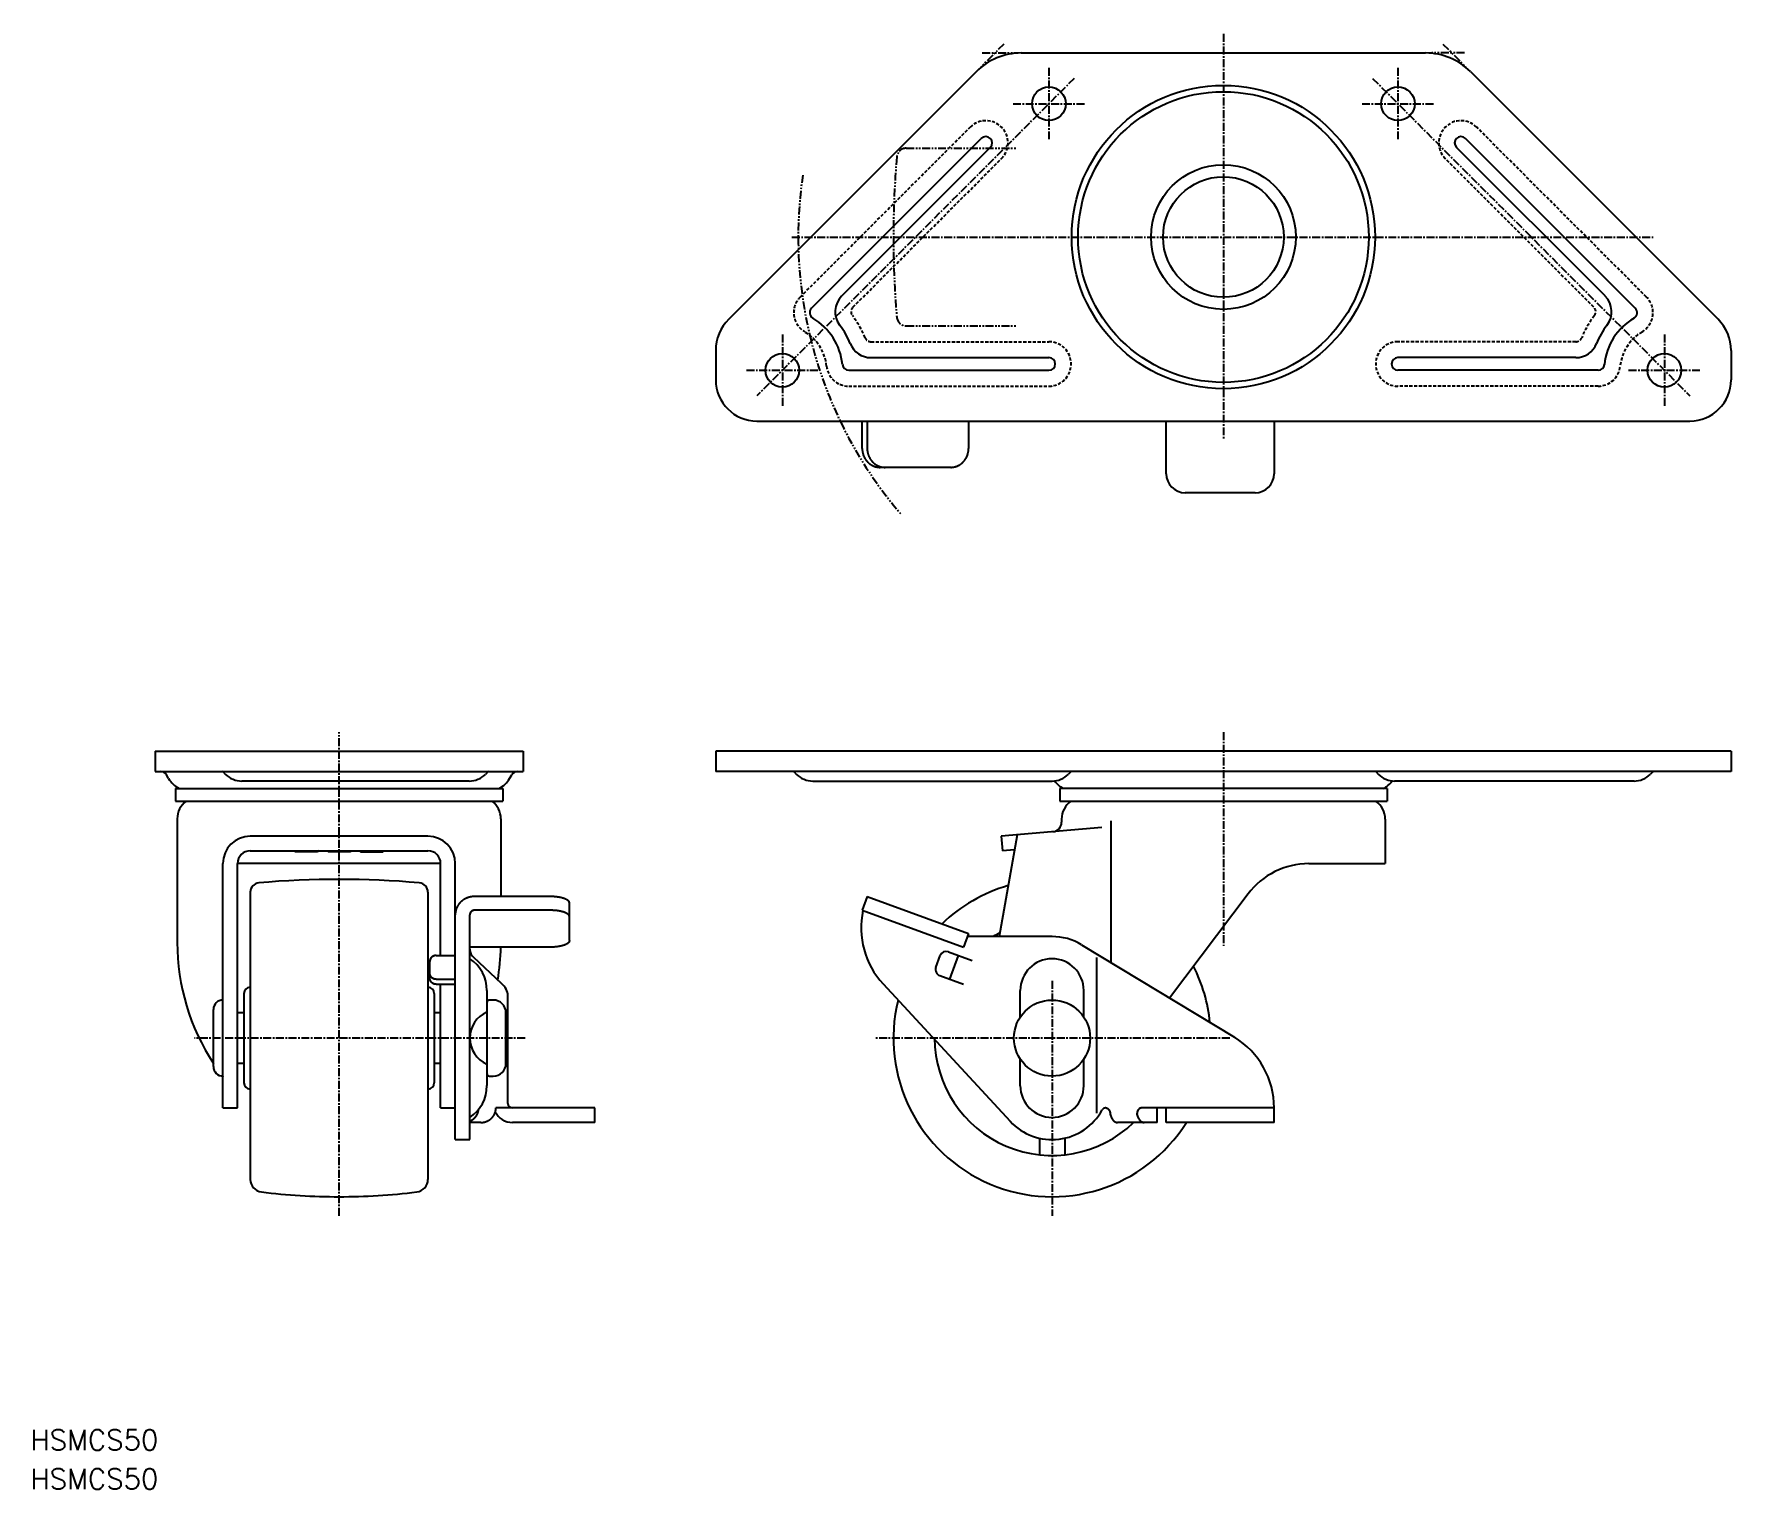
# Model space of a CAD drawing. Extents: x -187 to 80, y -197 to 32.
import ezdxf

# ---------------------------------------------------------------- set-up
doc = ezdxf.new("R2010")
doc.units = 0
for name, pattern in [('CENTER', [2, 1.25, -0.25, 0.25, -0.25]), ('DASHED', [0.75, 0.5, -0.25]), ('PHANTOM', [2.5, 1.25, -0.25, 0.25, -0.25, 0.25, -0.25])]:
    doc.linetypes.add(name, pattern=pattern)
doc.layers.get('0').update_dxf_attribs({"linetype": 'CONTINUOUS'})
doc.layers.add('CENTER', color=1, linetype='CENTER')
doc.styles.get("Standard").update_dxf_attribs({"font": 'txt.shx', "bigfont": 'bigfont.shx'})

msp = doc.modelspace()

# ---------------------------------------------------------------- texts
at = {"color": 7, "linetype": 'CONTINUOUS'}
for p in [(-187.99, -191.15), (-187.99, -197.29)]:
    msp.add_text('HSMCS50', height=3.2, dxfattribs=at).set_placement(p)

# ---------------------------------------------------------------- linework, layer by layer
at = {"color": 3, "linetype": 'PHANTOM'}
for p, q in [((-34.59, 30.41), (-38.22, 26.78)), ((34.59, 30.41), (38.22, 26.78)), ((-38, 29), (-32.86, 29)), ((38, 29), (32.86, 29)), ((-49.97, 14), (-32.52, 14)), ((-49.97, -14), (-32.52, -14))]:
    msp.add_line(p, q, dxfattribs=at)
at = {"color": 7, "linetype": 'CONTINUOUS'}
for p, q in [((-31.86, 29), (31.86, 29)), ((-38.93, 26.07), (-77.95, -12.95)), ((38.93, 26.07), (77.95, -12.95)), ((-64.91, -11.23), (-38.15, 15.53)), ((-60.15, -9.29), (-36.74, 14.12)), ((60.15, -9.29), (36.74, 14.12)), ((64.91, -11.23), (38.15, 15.53)), ((-80, -17.9), (-80, -22.5)), ((80, -17.9), (80, -22.5)), ((-59.05, -21), (-27.5, -21)), ((-55.54, -19), (-27.5, -19)), ((55.54, -19), (27.5, -19)), ((59.05, -21), (27.5, -21)), ((-73.5, -29), (73.5, -29)), ((-56.91, -33.3), (-56.91, -29)), ((-56.13, -29), (-56.13, -33.3)), ((-40.15, -29), (-40.15, -33.3)), ((-9, -37.3), (-9, -29)), ((8, -29), (8, -37.3)), ((-42.97, -36.3), (-54.09, -36.3)), ((5, -40.3), (-6, -40.3)), ((-168.35, -81.03), (-110.35, -81.03)), ((-168.35, -81.03), (-168.35, -84.23)), ((-110.35, -81.03), (-110.35, -84.23)), ((80, -81.03), (-80, -81.03)), ((-80, -81.03), (-80, -84.23)), ((80, -81.03), (80, -84.23)), ((-168.35, -84.23), (-110.35, -84.23)), ((-166.22, -85.33), (-166.56, -84.73)), ((-157.68, -84.23), (-157.23, -84.68)), ((-115.85, -84.23), (-116.3, -84.68)), ((-112.49, -85.33), (-112.14, -84.73)), ((80, -84.23), (-80, -84.23)), ((-67.7, -84.23), (-67.26, -84.68)), ((-24, -84.23), (-24.45, -84.68)), ((24, -84.23), (24.45, -84.68)), ((67.7, -84.23), (67.26, -84.68)), ((-165.14, -86.89), (-113.56, -86.89)), ((-165.14, -86.89), (-165.14, -88.89)), ((-118.84, -85.73), (-154.69, -85.73)), ((-113.56, -86.89), (-113.56, -88.89)), ((-64.71, -85.73), (-26.99, -85.73)), ((25.79, -86.89), (-25.79, -86.89)), ((-25.79, -86.89), (-25.79, -88.89)), ((25.79, -86.89), (25.79, -88.89)), ((64.71, -85.73), (26.99, -85.73)), ((-165.14, -88.89), (-113.56, -88.89)), ((-25.79, -88.89), (25.79, -88.89)), ((-164.85, -91.69), (-164.85, -111.17)), ((-113.85, -91.69), (-113.85, -103.92)), ((-19.18, -93.04), (-35, -94.42)), ((-25.5, -91.74), (-25.5, -92.22)), ((-17.76, -91.99), (-17.76, -114.31)), ((25.5, -91.74), (25.5, -98.74)), ((-125.35, -94.42), (-153.35, -94.42)), ((-32.52, -94.21), (-35.35, -110.23)), ((-35, -94.42), (-34.8, -96.71)), ((-157.65, -137.23), (-157.65, -98.72)), ((-155.35, -137.23), (-155.35, -98.71)), ((-123.35, -98.74), (-155.35, -98.74)), ((-153.35, -96.71), (-125.35, -96.71)), ((-146.23, -96.71), (-146.3, -96.86)), ((-142.81, -96.86), (-146.3, -96.86)), ((-144.4, -96.71), (-144.56, -96.86)), ((-142.56, -96.71), (-142.81, -96.86)), ((-141.09, -96.86), (-141.19, -96.71)), ((-137.61, -96.86), (-141.09, -96.86)), ((-137.61, -96.86), (-137.51, -96.71)), ((-136.14, -96.71), (-135.89, -96.86)), ((-135.89, -96.86), (-132.4, -96.86)), ((-134.3, -96.71), (-134.14, -96.86)), ((-132.47, -96.71), (-132.4, -96.86)), ((-123.35, -113.21), (-123.35, -98.71)), ((-121.05, -142.23), (-121.05, -98.72)), ((-32.93, -96.55), (-34.8, -96.71)), ((13.47, -98.74), (25.5, -98.74)), ((-153.35, -103.26), (-153.35, -148.49)), ((-125.35, -103.26), (-125.35, -148.49)), ((-106.05, -103.92), (-118.05, -103.92)), ((-56.13, -103.92), (-56.91, -106.09)), ((-56.13, -103.92), (-40.15, -109.74)), ((3.89, -103.52), (-8.48, -119.93)), ((-118.75, -142.23), (-118.75, -106.82)), ((-106.05, -106.09), (-118.05, -106.09)), ((-103.05, -110.87), (-103.05, -104.95)), ((-56.91, -106.09), (-40.94, -111.9)), ((-106.05, -111.9), (-118.75, -111.9)), ((-40.15, -109.74), (-40.94, -111.9)), ((-27, -110.23), (-40.33, -110.23)), ((-22.34, -111.53), (1.73, -126.11)), ((-125.05, -116.81), (-125.05, -114.15)), ((-124.05, -113.21), (-121.05, -113.21)), ((-113.75, -117.65), (-118.11, -113.55)), ((-45.3, -115.1), (-44.61, -113.22)), ((-43.33, -112.63), (-39.57, -113.99)), ((-43.1, -116.97), (-41.73, -113.21)), ((-20, -113.53), (-20, -138.05)), ((-125.05, -116.97), (-125.04, -116.97)), ((-124.05, -116.97), (-121.05, -116.97)), ((-44.7, -116.38), (-40.94, -117.75)), ((-154.35, -119.2), (-154.35, -133.27)), ((-124.35, -119.2), (-124.35, -133.27)), ((-124.05, -117.75), (-121.05, -117.75)), ((-123.35, -137.23), (-123.35, -117.75)), ((-116.05, -118.74), (-116.05, -126.23)), ((-115.05, -120.23), (-115.65, -120.23)), ((-112.75, -136.53), (-112.75, -119.61)), ((-53.63, -117.69), (-33.61, -139.34)), ((-32, -122.91), (-32, -118.73)), ((-22, -122.91), (-22, -118.73)), ((-159.15, -130.73), (-159.15, -121.73)), ((-154.35, -122.23), (-155.35, -122.23)), ((-123.35, -122.23), (-124.35, -122.23)), ((-113.05, -130.23), (-113.05, -122.23)), ((-116.05, -126.23), (-116.05, -133.72)), ((-154.35, -130.23), (-155.35, -130.23)), ((-123.35, -130.23), (-124.35, -130.23)), ((-32, -133.73), (-32, -129.55)), ((-22, -133.73), (-22, -129.55)), ((-115.65, -132.23), (-115.05, -132.23)), ((-153.39, -134.27), (-153.35, -134.27)), ((-125.32, -134.27), (-125.35, -134.27)), ((-157.65, -137.23), (-155.35, -137.23)), ((-123.35, -137.23), (-121.05, -137.23)), ((-99.05, -137.23), (-114.64, -137.23)), ((-99.05, -139.53), (-99.05, -137.23)), ((-18.54, -137.23), (-18.57, -137.23)), ((8, -137.23), (-12.9, -137.23)), ((-10.45, -139.53), (-10.45, -137.23)), ((-9, -139.53), (-9, -137.23)), ((8, -139.53), (8, -137.23)), ((-117, -139.53), (-118.75, -139.53)), ((-99.05, -139.53), (-112.05, -139.53)), ((-10.45, -139.53), (-16.7, -139.53)), ((8, -139.53), (-9, -139.53)), ((-121.05, -142.23), (-118.75, -142.23)), ((-29, -142.01), (-29, -144.62)), ((-25, -142.01), (-25, -144.62))]:
    msp.add_line(p, q, dxfattribs=at)
at = {"color": 3, "linetype": 'DASHED'}
for p, q in [((-66.68, -9.46), (-39.92, 17.3)), ((66.68, -9.46), (39.92, 17.3)), ((-58.38, -11.06), (-34.97, 12.35)), ((58.38, -11.06), (34.97, 12.35)), ((-55.54, -16.5), (-27.5, -16.5)), ((55.54, -16.5), (27.5, -16.5)), ((-59.05, -23.5), (-27.5, -23.5)), ((59.05, -23.5), (27.5, -23.5))]:
    msp.add_line(p, q, dxfattribs=at)
at = {"color": 7, "linetype": 'CONTINUOUS'}
for points in [[(-56.91, -33.3, 0), (-56.91, -33.34, 0), (-56.91, -33.37, 0), (-56.91, -33.41, 0), (-56.91, -33.45, 0), (-56.91, -33.48, 0), (-56.91, -33.52, 0), (-56.9, -33.56, 0), (-56.9, -33.59, 0), (-56.9, -33.63, 0), (-56.89, -33.67, 0), (-56.89, -33.7, 0), (-56.88, -33.74, 0), (-56.88, -33.78, 0), (-56.87, -33.81, 0), (-56.87, -33.85, 0), (-56.86, -33.89, 0), (-56.85, -33.92, 0), (-56.85, -33.96, 0), (-56.84, -33.99, 0), (-56.83, -34.03, 0), (-56.82, -34.06, 0), (-56.81, -34.1, 0), (-56.8, -34.14, 0), (-56.79, -34.17, 0), (-56.78, -34.21, 0), (-56.77, -34.24, 0), (-56.76, -34.28, 0), (-56.75, -34.31, 0), (-56.74, -34.35, 0), (-56.72, -34.38, 0), (-56.71, -34.41, 0), (-56.7, -34.45, 0), (-56.69, -34.48, 0), (-56.67, -34.52, 0), (-56.66, -34.55, 0), (-56.64, -34.58, 0), (-56.63, -34.62, 0), (-56.61, -34.65, 0), (-56.6, -34.68, 0), (-56.58, -34.71, 0), (-56.56, -34.75, 0), (-56.55, -34.78, 0), (-56.53, -34.81, 0), (-56.51, -34.84, 0), (-56.49, -34.87, 0), (-56.48, -34.91, 0), (-56.46, -34.94, 0), (-56.44, -34.97, 0), (-56.42, -35, 0), (-56.4, -35.03, 0), (-56.38, -35.06, 0), (-56.36, -35.09, 0), (-56.34, -35.12, 0), (-56.32, -35.15, 0), (-56.3, -35.17, 0), (-56.27, -35.2, 0), (-56.25, -35.23, 0), (-56.23, -35.26, 0), (-56.21, -35.29, 0), (-56.18, -35.31, 0), (-56.16, -35.34, 0), (-56.14, -35.37, 0), (-56.11, -35.4, 0), (-56.09, -35.42, 0), (-56.06, -35.45, 0), (-56.04, -35.47, 0), (-56.01, -35.5, 0), (-55.99, -35.52, 0), (-55.96, -35.55, 0), (-55.94, -35.57, 0), (-55.91, -35.6, 0), (-55.88, -35.62, 0), (-55.86, -35.64, 0), (-55.83, -35.66, 0), (-55.8, -35.69, 0), (-55.77, -35.71, 0), (-55.75, -35.73, 0), (-55.72, -35.75, 0), (-55.69, -35.77, 0), (-55.66, -35.79, 0), (-55.63, -35.81, 0), (-55.6, -35.83, 0), (-55.57, -35.85, 0), (-55.54, -35.87, 0), (-55.51, -35.89, 0), (-55.48, -35.91, 0), (-55.45, -35.93, 0), (-55.42, -35.95, 0), (-55.39, -35.96, 0), (-55.36, -35.98, 0), (-55.33, -36, 0), (-55.3, -36.01, 0), (-55.27, -36.03, 0), (-55.24, -36.04, 0), (-55.21, -36.06, 0), (-55.17, -36.07, 0), (-55.14, -36.09, 0), (-55.11, -36.1, 0), (-55.08, -36.11, 0), (-55.04, -36.12, 0), (-55.01, -36.14, 0), (-54.98, -36.15, 0), (-54.95, -36.16, 0), (-54.91, -36.17, 0), (-54.88, -36.18, 0), (-54.85, -36.19, 0), (-54.81, -36.2, 0), (-54.78, -36.21, 0), (-54.75, -36.22, 0), (-54.71, -36.23, 0), (-54.68, -36.23, 0), (-54.64, -36.24, 0), (-54.61, -36.25, 0), (-54.58, -36.26, 0), (-54.54, -36.26, 0), (-54.51, -36.27, 0), (-54.47, -36.27, 0), (-54.44, -36.28, 0), (-54.41, -36.28, 0), (-54.37, -36.29, 0), (-54.34, -36.29, 0), (-54.3, -36.29, 0), (-54.27, -36.29, 0), (-54.23, -36.3, 0), (-54.2, -36.3, 0), (-54.16, -36.3, 0), (-54.13, -36.3, 0), (-54.09, -36.3, 0)], [(-56.13, -33.3, 0), (-56.13, -33.34, 0), (-56.13, -33.37, 0), (-56.13, -33.41, 0), (-56.12, -33.45, 0), (-56.12, -33.48, 0), (-56.12, -33.52, 0), (-56.12, -33.56, 0), (-56.11, -33.59, 0), (-56.11, -33.63, 0), (-56.11, -33.67, 0), (-56.1, -33.7, 0), (-56.1, -33.74, 0), (-56.09, -33.78, 0), (-56.09, -33.81, 0), (-56.08, -33.85, 0), (-56.07, -33.89, 0), (-56.07, -33.92, 0), (-56.06, -33.96, 0), (-56.05, -33.99, 0), (-56.04, -34.03, 0), (-56.03, -34.06, 0), (-56.02, -34.1, 0), (-56.02, -34.14, 0), (-56.01, -34.17, 0), (-56, -34.21, 0), (-55.98, -34.24, 0), (-55.97, -34.28, 0), (-55.96, -34.31, 0), (-55.95, -34.35, 0), (-55.94, -34.38, 0), (-55.93, -34.41, 0), (-55.91, -34.45, 0), (-55.9, -34.48, 0), (-55.89, -34.52, 0), (-55.87, -34.55, 0), (-55.86, -34.58, 0), (-55.84, -34.62, 0), (-55.83, -34.65, 0), (-55.81, -34.68, 0), (-55.79, -34.71, 0), (-55.78, -34.75, 0), (-55.76, -34.78, 0), (-55.74, -34.81, 0), (-55.73, -34.84, 0), (-55.71, -34.87, 0), (-55.69, -34.91, 0), (-55.67, -34.94, 0), (-55.65, -34.97, 0), (-55.63, -35, 0), (-55.61, -35.03, 0), (-55.59, -35.06, 0), (-55.57, -35.09, 0), (-55.55, -35.12, 0), (-55.53, -35.15, 0), (-55.51, -35.17, 0), (-55.49, -35.2, 0), (-55.47, -35.23, 0), (-55.44, -35.26, 0), (-55.42, -35.29, 0), (-55.4, -35.31, 0), (-55.37, -35.34, 0), (-55.35, -35.37, 0), (-55.33, -35.4, 0), (-55.3, -35.42, 0), (-55.28, -35.45, 0), (-55.25, -35.47, 0), (-55.23, -35.5, 0), (-55.2, -35.52, 0), (-55.18, -35.55, 0), (-55.15, -35.57, 0), (-55.12, -35.6, 0), (-55.1, -35.62, 0), (-55.07, -35.64, 0), (-55.04, -35.66, 0), (-55.01, -35.69, 0), (-54.99, -35.71, 0), (-54.96, -35.73, 0), (-54.93, -35.75, 0), (-54.9, -35.77, 0), (-54.87, -35.79, 0), (-54.85, -35.81, 0), (-54.82, -35.83, 0), (-54.79, -35.85, 0), (-54.76, -35.87, 0), (-54.73, -35.89, 0), (-54.7, -35.91, 0), (-54.67, -35.93, 0), (-54.64, -35.95, 0), (-54.61, -35.96, 0), (-54.58, -35.98, 0), (-54.54, -36, 0), (-54.51, -36.01, 0), (-54.48, -36.03, 0), (-54.45, -36.04, 0), (-54.42, -36.06, 0), (-54.39, -36.07, 0), (-54.35, -36.09, 0), (-54.32, -36.1, 0), (-54.29, -36.11, 0), (-54.26, -36.12, 0), (-54.23, -36.14, 0), (-54.19, -36.15, 0), (-54.16, -36.16, 0), (-54.13, -36.17, 0), (-54.09, -36.18, 0), (-54.06, -36.19, 0), (-54.03, -36.2, 0), (-53.99, -36.21, 0), (-53.96, -36.22, 0), (-53.93, -36.23, 0), (-53.89, -36.23, 0), (-53.86, -36.24, 0), (-53.82, -36.25, 0), (-53.79, -36.26, 0), (-53.76, -36.26, 0), (-53.72, -36.27, 0), (-53.69, -36.27, 0), (-53.65, -36.28, 0), (-53.62, -36.28, 0), (-53.58, -36.29, 0), (-53.55, -36.29, 0), (-53.52, -36.29, 0), (-53.48, -36.29, 0), (-53.45, -36.3, 0), (-53.41, -36.3, 0), (-53.38, -36.3, 0), (-53.34, -36.3, 0), (-53.31, -36.3, 0)], [(-42.97, -36.3, 0), (-42.94, -36.3, 0), (-42.9, -36.3, 0), (-42.87, -36.3, 0), (-42.83, -36.3, 0), (-42.8, -36.29, 0), (-42.76, -36.29, 0), (-42.73, -36.29, 0), (-42.69, -36.29, 0), (-42.66, -36.28, 0), (-42.63, -36.28, 0), (-42.59, -36.27, 0), (-42.56, -36.27, 0), (-42.52, -36.26, 0), (-42.49, -36.26, 0), (-42.46, -36.25, 0), (-42.42, -36.24, 0), (-42.39, -36.23, 0), (-42.35, -36.23, 0), (-42.32, -36.22, 0), (-42.29, -36.21, 0), (-42.25, -36.2, 0), (-42.22, -36.19, 0), (-42.19, -36.18, 0), (-42.15, -36.17, 0), (-42.12, -36.16, 0), (-42.09, -36.15, 0), (-42.05, -36.14, 0), (-42.02, -36.12, 0), (-41.99, -36.11, 0), (-41.96, -36.1, 0), (-41.92, -36.09, 0), (-41.89, -36.07, 0), (-41.86, -36.06, 0), (-41.83, -36.04, 0), (-41.8, -36.03, 0), (-41.77, -36.01, 0), (-41.73, -36, 0), (-41.7, -35.98, 0), (-41.67, -35.96, 0), (-41.64, -35.95, 0), (-41.61, -35.93, 0), (-41.58, -35.91, 0), (-41.55, -35.89, 0), (-41.52, -35.87, 0), (-41.49, -35.85, 0), (-41.46, -35.83, 0), (-41.43, -35.81, 0), (-41.41, -35.79, 0), (-41.38, -35.77, 0), (-41.35, -35.75, 0), (-41.32, -35.73, 0), (-41.29, -35.71, 0), (-41.26, -35.69, 0), (-41.24, -35.66, 0), (-41.21, -35.64, 0), (-41.18, -35.62, 0), (-41.16, -35.6, 0), (-41.13, -35.57, 0), (-41.1, -35.55, 0), (-41.08, -35.52, 0), (-41.05, -35.5, 0), (-41.03, -35.47, 0), (-41, -35.45, 0), (-40.98, -35.42, 0), (-40.95, -35.4, 0), (-40.93, -35.37, 0), (-40.91, -35.34, 0), (-40.88, -35.31, 0), (-40.86, -35.29, 0), (-40.84, -35.26, 0), (-40.81, -35.23, 0), (-40.79, -35.2, 0), (-40.77, -35.17, 0), (-40.75, -35.15, 0), (-40.73, -35.12, 0), (-40.71, -35.09, 0), (-40.69, -35.06, 0), (-40.67, -35.03, 0), (-40.65, -35, 0), (-40.63, -34.97, 0), (-40.61, -34.94, 0), (-40.59, -34.91, 0), (-40.57, -34.87, 0), (-40.55, -34.84, 0), (-40.54, -34.81, 0), (-40.52, -34.78, 0), (-40.5, -34.75, 0), (-40.49, -34.71, 0), (-40.47, -34.68, 0), (-40.45, -34.65, 0), (-40.44, -34.62, 0), (-40.42, -34.58, 0), (-40.41, -34.55, 0), (-40.39, -34.52, 0), (-40.38, -34.48, 0), (-40.37, -34.45, 0), (-40.35, -34.41, 0), (-40.34, -34.38, 0), (-40.33, -34.35, 0), (-40.32, -34.31, 0), (-40.31, -34.28, 0), (-40.29, -34.24, 0), (-40.28, -34.21, 0), (-40.27, -34.17, 0), (-40.26, -34.14, 0), (-40.25, -34.1, 0), (-40.25, -34.06, 0), (-40.24, -34.03, 0), (-40.23, -33.99, 0), (-40.22, -33.96, 0), (-40.21, -33.92, 0), (-40.21, -33.89, 0), (-40.2, -33.85, 0), (-40.19, -33.81, 0), (-40.19, -33.78, 0), (-40.18, -33.74, 0), (-40.18, -33.7, 0), (-40.17, -33.67, 0), (-40.17, -33.63, 0), (-40.17, -33.59, 0), (-40.16, -33.56, 0), (-40.16, -33.52, 0), (-40.16, -33.48, 0), (-40.16, -33.45, 0), (-40.15, -33.41, 0), (-40.15, -33.37, 0), (-40.15, -33.34, 0), (-40.15, -33.3, 0)], [(-118.05, -103.92, 0), (-118.09, -103.92, 0), (-118.12, -103.92, 0), (-118.16, -103.93, 0), (-118.2, -103.93, 0), (-118.23, -103.93, 0), (-118.27, -103.93, 0), (-118.31, -103.94, 0), (-118.34, -103.94, 0), (-118.38, -103.94, 0), (-118.42, -103.95, 0), (-118.45, -103.95, 0), (-118.49, -103.96, 0), (-118.53, -103.96, 0), (-118.56, -103.97, 0), (-118.6, -103.97, 0), (-118.64, -103.98, 0), (-118.67, -103.99, 0), (-118.71, -104, 0), (-118.74, -104, 0), (-118.78, -104.01, 0), (-118.81, -104.02, 0), (-118.85, -104.03, 0), (-118.89, -104.04, 0), (-118.92, -104.05, 0), (-118.96, -104.06, 0), (-118.99, -104.07, 0), (-119.03, -104.08, 0), (-119.06, -104.09, 0), (-119.09, -104.11, 0), (-119.13, -104.12, 0), (-119.16, -104.13, 0), (-119.2, -104.14, 0), (-119.23, -104.16, 0), (-119.27, -104.17, 0), (-119.3, -104.19, 0), (-119.33, -104.2, 0), (-119.37, -104.22, 0), (-119.4, -104.23, 0), (-119.43, -104.25, 0), (-119.46, -104.27, 0), (-119.5, -104.28, 0), (-119.53, -104.3, 0), (-119.56, -104.32, 0), (-119.59, -104.34, 0), (-119.62, -104.36, 0), (-119.66, -104.37, 0), (-119.69, -104.39, 0), (-119.72, -104.41, 0), (-119.75, -104.43, 0), (-119.78, -104.45, 0), (-119.81, -104.47, 0), (-119.84, -104.5, 0), (-119.87, -104.52, 0), (-119.9, -104.54, 0), (-119.92, -104.56, 0), (-119.95, -104.58, 0), (-119.98, -104.61, 0), (-120.01, -104.63, 0), (-120.04, -104.65, 0), (-120.06, -104.67, 0), (-120.09, -104.7, 0), (-120.12, -104.72, 0), (-120.14, -104.75, 0), (-120.17, -104.77, 0), (-120.2, -104.8, 0), (-120.22, -104.83, 0), (-120.25, -104.85, 0), (-120.27, -104.88, 0), (-120.3, -104.9, 0), (-120.32, -104.93, 0), (-120.35, -104.96, 0), (-120.37, -104.98, 0), (-120.39, -105.01, 0), (-120.42, -105.04, 0), (-120.44, -105.07, 0), (-120.46, -105.1, 0), (-120.48, -105.12, 0), (-120.5, -105.15, 0), (-120.52, -105.18, 0), (-120.55, -105.21, 0), (-120.56, -105.24, 0), (-120.58, -105.27, 0), (-120.6, -105.3, 0), (-120.62, -105.33, 0), (-120.64, -105.36, 0), (-120.66, -105.39, 0), (-120.68, -105.43, 0), (-120.7, -105.46, 0), (-120.71, -105.49, 0), (-120.73, -105.52, 0), (-120.75, -105.55, 0), (-120.76, -105.58, 0), (-120.78, -105.62, 0), (-120.79, -105.65, 0), (-120.81, -105.68, 0), (-120.82, -105.72, 0), (-120.84, -105.75, 0), (-120.85, -105.78, 0), (-120.86, -105.81, 0), (-120.88, -105.85, 0), (-120.89, -105.88, 0), (-120.9, -105.92, 0), (-120.91, -105.95, 0), (-120.92, -105.98, 0), (-120.93, -106.02, 0), (-120.94, -106.05, 0), (-120.95, -106.08, 0), (-120.96, -106.12, 0), (-120.97, -106.15, 0), (-120.98, -106.19, 0), (-120.98, -106.22, 0), (-120.99, -106.26, 0), (-121, -106.29, 0), (-121.01, -106.33, 0), (-121.01, -106.36, 0), (-121.02, -106.4, 0), (-121.02, -106.43, 0), (-121.03, -106.47, 0), (-121.03, -106.5, 0), (-121.04, -106.54, 0), (-121.04, -106.58, 0), (-121.04, -106.61, 0), (-121.05, -106.65, 0), (-121.05, -106.68, 0), (-121.05, -106.72, 0), (-121.05, -106.75, 0), (-121.05, -106.79, 0), (-121.05, -106.83, 0)], [(-103.05, -104.95, 0), (-103.05, -104.94, 0), (-103.05, -104.92, 0), (-103.05, -104.91, 0), (-103.05, -104.9, 0), (-103.06, -104.89, 0), (-103.06, -104.88, 0), (-103.06, -104.86, 0), (-103.06, -104.85, 0), (-103.07, -104.84, 0), (-103.07, -104.83, 0), (-103.08, -104.81, 0), (-103.08, -104.8, 0), (-103.09, -104.79, 0), (-103.09, -104.78, 0), (-103.1, -104.76, 0), (-103.11, -104.75, 0), (-103.11, -104.74, 0), (-103.12, -104.72, 0), (-103.13, -104.71, 0), (-103.14, -104.7, 0), (-103.15, -104.69, 0), (-103.16, -104.68, 0), (-103.17, -104.66, 0), (-103.18, -104.65, 0), (-103.19, -104.64, 0), (-103.2, -104.63, 0), (-103.21, -104.62, 0), (-103.23, -104.61, 0), (-103.24, -104.59, 0), (-103.25, -104.58, 0), (-103.27, -104.57, 0), (-103.28, -104.56, 0), (-103.29, -104.55, 0), (-103.31, -104.53, 0), (-103.32, -104.52, 0), (-103.34, -104.51, 0), (-103.35, -104.5, 0), (-103.37, -104.49, 0), (-103.39, -104.48, 0), (-103.4, -104.47, 0), (-103.42, -104.45, 0), (-103.44, -104.44, 0), (-103.46, -104.43, 0), (-103.48, -104.42, 0), (-103.5, -104.41, 0), (-103.52, -104.4, 0), (-103.54, -104.39, 0), (-103.56, -104.38, 0), (-103.58, -104.37, 0), (-103.6, -104.36, 0), (-103.62, -104.35, 0), (-103.64, -104.34, 0), (-103.66, -104.33, 0), (-103.69, -104.32, 0), (-103.71, -104.31, 0), (-103.73, -104.3, 0), (-103.75, -104.29, 0), (-103.78, -104.28, 0), (-103.8, -104.27, 0), (-103.83, -104.26, 0), (-103.85, -104.25, 0), (-103.88, -104.24, 0), (-103.9, -104.23, 0), (-103.93, -104.22, 0), (-103.95, -104.22, 0), (-103.98, -104.21, 0), (-104.01, -104.2, 0), (-104.04, -104.19, 0), (-104.06, -104.18, 0), (-104.09, -104.17, 0), (-104.12, -104.17, 0), (-104.15, -104.16, 0), (-104.18, -104.15, 0), (-104.2, -104.14, 0), (-104.23, -104.13, 0), (-104.26, -104.13, 0), (-104.29, -104.12, 0), (-104.32, -104.11, 0), (-104.35, -104.1, 0), (-104.38, -104.1, 0), (-104.41, -104.09, 0), (-104.44, -104.08, 0), (-104.48, -104.08, 0), (-104.51, -104.07, 0), (-104.54, -104.06, 0), (-104.57, -104.06, 0), (-104.6, -104.05, 0), (-104.64, -104.05, 0), (-104.67, -104.04, 0), (-104.7, -104.03, 0), (-104.73, -104.03, 0), (-104.77, -104.02, 0), (-104.8, -104.02, 0), (-104.83, -104.01, 0), (-104.87, -104.01, 0), (-104.9, -104, 0), (-104.94, -104, 0), (-104.97, -103.99, 0), (-105, -103.99, 0), (-105.04, -103.98, 0), (-105.07, -103.98, 0), (-105.11, -103.98, 0), (-105.14, -103.97, 0), (-105.18, -103.97, 0), (-105.22, -103.97, 0), (-105.25, -103.96, 0), (-105.29, -103.96, 0), (-105.32, -103.95, 0), (-105.36, -103.95, 0), (-105.39, -103.95, 0), (-105.43, -103.95, 0), (-105.47, -103.94, 0), (-105.5, -103.94, 0), (-105.54, -103.94, 0), (-105.57, -103.94, 0), (-105.61, -103.94, 0), (-105.65, -103.93, 0), (-105.68, -103.93, 0), (-105.72, -103.93, 0), (-105.76, -103.93, 0), (-105.79, -103.93, 0), (-105.83, -103.93, 0), (-105.87, -103.93, 0), (-105.9, -103.92, 0), (-105.94, -103.92, 0), (-105.98, -103.92, 0), (-106.01, -103.92, 0), (-106.05, -103.92, 0)], [(-118.05, -106.08, 0), (-118.06, -106.08, 0), (-118.07, -106.09, 0), (-118.08, -106.09, 0), (-118.08, -106.09, 0), (-118.09, -106.09, 0), (-118.1, -106.09, 0), (-118.11, -106.09, 0), (-118.12, -106.09, 0), (-118.13, -106.09, 0), (-118.14, -106.09, 0), (-118.14, -106.09, 0), (-118.15, -106.09, 0), (-118.16, -106.09, 0), (-118.17, -106.1, 0), (-118.18, -106.1, 0), (-118.19, -106.1, 0), (-118.19, -106.1, 0), (-118.2, -106.1, 0), (-118.21, -106.11, 0), (-118.22, -106.11, 0), (-118.23, -106.11, 0), (-118.24, -106.11, 0), (-118.25, -106.11, 0), (-118.25, -106.12, 0), (-118.26, -106.12, 0), (-118.27, -106.12, 0), (-118.28, -106.13, 0), (-118.29, -106.13, 0), (-118.29, -106.13, 0), (-118.3, -106.14, 0), (-118.31, -106.14, 0), (-118.32, -106.14, 0), (-118.33, -106.14, 0), (-118.33, -106.15, 0), (-118.34, -106.15, 0), (-118.35, -106.16, 0), (-118.36, -106.16, 0), (-118.36, -106.16, 0), (-118.37, -106.17, 0), (-118.38, -106.17, 0), (-118.39, -106.18, 0), (-118.39, -106.18, 0), (-118.4, -106.19, 0), (-118.41, -106.19, 0), (-118.42, -106.19, 0), (-118.42, -106.2, 0), (-118.43, -106.2, 0), (-118.44, -106.21, 0), (-118.45, -106.22, 0), (-118.45, -106.22, 0), (-118.46, -106.23, 0), (-118.47, -106.23, 0), (-118.47, -106.24, 0), (-118.48, -106.24, 0), (-118.49, -106.25, 0), (-118.49, -106.25, 0), (-118.5, -106.26, 0), (-118.51, -106.27, 0), (-118.51, -106.27, 0), (-118.52, -106.28, 0), (-118.53, -106.28, 0), (-118.53, -106.29, 0), (-118.54, -106.3, 0), (-118.55, -106.3, 0), (-118.55, -106.31, 0), (-118.56, -106.31, 0), (-118.56, -106.32, 0), (-118.57, -106.33, 0), (-118.58, -106.33, 0), (-118.58, -106.34, 0), (-118.59, -106.35, 0), (-118.59, -106.36, 0), (-118.6, -106.36, 0), (-118.6, -106.37, 0), (-118.61, -106.38, 0), (-118.61, -106.38, 0), (-118.62, -106.39, 0), (-118.62, -106.4, 0), (-118.63, -106.41, 0), (-118.63, -106.41, 0), (-118.64, -106.42, 0), (-118.64, -106.43, 0), (-118.65, -106.44, 0), (-118.65, -106.44, 0), (-118.66, -106.45, 0), (-118.66, -106.46, 0), (-118.66, -106.47, 0), (-118.67, -106.48, 0), (-118.67, -106.48, 0), (-118.67, -106.49, 0), (-118.68, -106.5, 0), (-118.68, -106.51, 0), (-118.69, -106.52, 0), (-118.69, -106.53, 0), (-118.69, -106.53, 0), (-118.7, -106.54, 0), (-118.7, -106.55, 0), (-118.7, -106.56, 0), (-118.71, -106.57, 0), (-118.71, -106.58, 0), (-118.71, -106.58, 0), (-118.72, -106.59, 0), (-118.72, -106.6, 0), (-118.72, -106.61, 0), (-118.72, -106.62, 0), (-118.72, -106.63, 0), (-118.73, -106.64, 0), (-118.73, -106.64, 0), (-118.73, -106.65, 0), (-118.73, -106.66, 0), (-118.73, -106.67, 0), (-118.74, -106.68, 0), (-118.74, -106.69, 0), (-118.74, -106.7, 0), (-118.74, -106.71, 0), (-118.74, -106.72, 0), (-118.74, -106.72, 0), (-118.75, -106.73, 0), (-118.75, -106.74, 0), (-118.75, -106.75, 0), (-118.75, -106.76, 0), (-118.75, -106.77, 0), (-118.75, -106.78, 0), (-118.75, -106.79, 0), (-118.75, -106.8, 0), (-118.75, -106.81, 0), (-118.75, -106.81, 0), (-118.75, -106.83, 0)], [(-103.05, -107.11, 0), (-103.05, -107.1, 0), (-103.05, -107.09, 0), (-103.05, -107.07, 0), (-103.05, -107.06, 0), (-103.06, -107.05, 0), (-103.06, -107.04, 0), (-103.06, -107.02, 0), (-103.06, -107.01, 0), (-103.07, -107, 0), (-103.07, -106.99, 0), (-103.08, -106.97, 0), (-103.08, -106.96, 0), (-103.09, -106.95, 0), (-103.09, -106.94, 0), (-103.1, -106.92, 0), (-103.11, -106.91, 0), (-103.11, -106.9, 0), (-103.12, -106.89, 0), (-103.13, -106.87, 0), (-103.14, -106.86, 0), (-103.15, -106.85, 0), (-103.16, -106.84, 0), (-103.17, -106.83, 0), (-103.18, -106.81, 0), (-103.19, -106.8, 0), (-103.2, -106.79, 0), (-103.21, -106.78, 0), (-103.23, -106.77, 0), (-103.24, -106.75, 0), (-103.25, -106.74, 0), (-103.27, -106.73, 0), (-103.28, -106.72, 0), (-103.29, -106.71, 0), (-103.31, -106.7, 0), (-103.32, -106.68, 0), (-103.34, -106.67, 0), (-103.35, -106.66, 0), (-103.37, -106.65, 0), (-103.39, -106.64, 0), (-103.4, -106.63, 0), (-103.42, -106.62, 0), (-103.44, -106.61, 0), (-103.46, -106.59, 0), (-103.48, -106.58, 0), (-103.5, -106.57, 0), (-103.52, -106.56, 0), (-103.54, -106.55, 0), (-103.56, -106.54, 0), (-103.58, -106.53, 0), (-103.6, -106.52, 0), (-103.62, -106.51, 0), (-103.64, -106.5, 0), (-103.66, -106.49, 0), (-103.69, -106.48, 0), (-103.71, -106.47, 0), (-103.73, -106.46, 0), (-103.75, -106.45, 0), (-103.78, -106.44, 0), (-103.8, -106.43, 0), (-103.83, -106.42, 0), (-103.85, -106.41, 0), (-103.88, -106.4, 0), (-103.9, -106.39, 0), (-103.93, -106.39, 0), (-103.95, -106.38, 0), (-103.98, -106.37, 0), (-104.01, -106.36, 0), (-104.04, -106.35, 0), (-104.06, -106.34, 0), (-104.09, -106.33, 0), (-104.12, -106.33, 0), (-104.15, -106.32, 0), (-104.18, -106.31, 0), (-104.2, -106.3, 0), (-104.23, -106.3, 0), (-104.26, -106.29, 0), (-104.29, -106.28, 0), (-104.32, -106.27, 0), (-104.35, -106.27, 0), (-104.38, -106.26, 0), (-104.41, -106.25, 0), (-104.44, -106.25, 0), (-104.48, -106.24, 0), (-104.51, -106.23, 0), (-104.54, -106.22, 0), (-104.57, -106.22, 0), (-104.6, -106.21, 0), (-104.64, -106.21, 0), (-104.67, -106.2, 0), (-104.7, -106.19, 0), (-104.73, -106.19, 0), (-104.77, -106.18, 0), (-104.8, -106.18, 0), (-104.83, -106.17, 0), (-104.87, -106.17, 0), (-104.9, -106.16, 0), (-104.94, -106.16, 0), (-104.97, -106.15, 0), (-105, -106.15, 0), (-105.04, -106.14, 0), (-105.07, -106.14, 0), (-105.11, -106.14, 0), (-105.14, -106.13, 0), (-105.18, -106.13, 0), (-105.22, -106.13, 0), (-105.25, -106.12, 0), (-105.29, -106.12, 0), (-105.32, -106.12, 0), (-105.36, -106.11, 0), (-105.39, -106.11, 0), (-105.43, -106.11, 0), (-105.47, -106.11, 0), (-105.5, -106.1, 0), (-105.54, -106.1, 0), (-105.57, -106.1, 0), (-105.61, -106.1, 0), (-105.65, -106.09, 0), (-105.68, -106.09, 0), (-105.72, -106.09, 0), (-105.76, -106.09, 0), (-105.79, -106.09, 0), (-105.83, -106.09, 0), (-105.87, -106.09, 0), (-105.9, -106.09, 0), (-105.94, -106.09, 0), (-105.98, -106.09, 0), (-106.01, -106.09, 0), (-106.05, -106.08, 0)], [(-103.05, -110.87, 0), (-103.05, -110.89, 0), (-103.05, -110.9, 0), (-103.05, -110.91, 0), (-103.05, -110.92, 0), (-103.06, -110.94, 0), (-103.06, -110.95, 0), (-103.06, -110.96, 0), (-103.06, -110.97, 0), (-103.07, -110.99, 0), (-103.07, -111, 0), (-103.08, -111.01, 0), (-103.08, -111.02, 0), (-103.09, -111.04, 0), (-103.09, -111.05, 0), (-103.1, -111.06, 0), (-103.11, -111.07, 0), (-103.11, -111.09, 0), (-103.12, -111.1, 0), (-103.13, -111.11, 0), (-103.14, -111.12, 0), (-103.15, -111.14, 0), (-103.16, -111.15, 0), (-103.17, -111.16, 0), (-103.18, -111.17, 0), (-103.19, -111.18, 0), (-103.2, -111.2, 0), (-103.21, -111.21, 0), (-103.23, -111.22, 0), (-103.24, -111.23, 0), (-103.25, -111.24, 0), (-103.27, -111.25, 0), (-103.28, -111.27, 0), (-103.29, -111.28, 0), (-103.31, -111.29, 0), (-103.32, -111.3, 0), (-103.34, -111.31, 0), (-103.35, -111.32, 0), (-103.37, -111.33, 0), (-103.39, -111.35, 0), (-103.4, -111.36, 0), (-103.42, -111.37, 0), (-103.44, -111.38, 0), (-103.46, -111.39, 0), (-103.48, -111.4, 0), (-103.5, -111.41, 0), (-103.52, -111.42, 0), (-103.54, -111.43, 0), (-103.56, -111.44, 0), (-103.58, -111.45, 0), (-103.6, -111.47, 0), (-103.62, -111.47, 0), (-103.64, -111.48, 0), (-103.66, -111.5, 0), (-103.69, -111.5, 0), (-103.71, -111.52, 0), (-103.73, -111.53, 0), (-103.75, -111.53, 0), (-103.78, -111.54, 0), (-103.8, -111.55, 0), (-103.83, -111.56, 0), (-103.85, -111.57, 0), (-103.88, -111.58, 0), (-103.9, -111.59, 0), (-103.93, -111.6, 0), (-103.95, -111.61, 0), (-103.98, -111.62, 0), (-104.01, -111.62, 0), (-104.04, -111.63, 0), (-104.06, -111.64, 0), (-104.09, -111.65, 0), (-104.12, -111.66, 0), (-104.15, -111.67, 0), (-104.18, -111.67, 0), (-104.2, -111.68, 0), (-104.23, -111.69, 0), (-104.26, -111.7, 0), (-104.29, -111.7, 0), (-104.32, -111.71, 0), (-104.35, -111.72, 0), (-104.38, -111.73, 0), (-104.41, -111.73, 0), (-104.44, -111.74, 0), (-104.48, -111.75, 0), (-104.51, -111.75, 0), (-104.54, -111.76, 0), (-104.57, -111.77, 0), (-104.6, -111.77, 0), (-104.64, -111.78, 0), (-104.67, -111.78, 0), (-104.7, -111.79, 0), (-104.73, -111.8, 0), (-104.77, -111.8, 0), (-104.8, -111.81, 0), (-104.83, -111.81, 0), (-104.87, -111.82, 0), (-104.9, -111.82, 0), (-104.94, -111.83, 0), (-104.97, -111.83, 0), (-105, -111.83, 0), (-105.04, -111.84, 0), (-105.07, -111.84, 0), (-105.11, -111.85, 0), (-105.14, -111.85, 0), (-105.18, -111.86, 0), (-105.22, -111.86, 0), (-105.25, -111.86, 0), (-105.29, -111.87, 0), (-105.32, -111.87, 0), (-105.36, -111.87, 0), (-105.39, -111.88, 0), (-105.43, -111.88, 0), (-105.47, -111.88, 0), (-105.5, -111.88, 0), (-105.54, -111.89, 0), (-105.57, -111.89, 0), (-105.61, -111.89, 0), (-105.65, -111.89, 0), (-105.68, -111.89, 0), (-105.72, -111.89, 0), (-105.76, -111.89, 0), (-105.79, -111.9, 0), (-105.83, -111.9, 0), (-105.87, -111.9, 0), (-105.9, -111.9, 0), (-105.94, -111.9, 0), (-105.98, -111.9, 0), (-106.01, -111.9, 0), (-106.05, -111.9, 0)], [(-124.05, -113.21, 0), (-124.06, -113.21, 0), (-124.08, -113.21, 0), (-124.09, -113.21, 0), (-124.1, -113.21, 0), (-124.11, -113.21, 0), (-124.12, -113.21, 0), (-124.14, -113.21, 0), (-124.15, -113.21, 0), (-124.16, -113.21, 0), (-124.17, -113.21, 0), (-124.19, -113.22, 0), (-124.2, -113.22, 0), (-124.21, -113.22, 0), (-124.22, -113.22, 0), (-124.23, -113.22, 0), (-124.25, -113.22, 0), (-124.26, -113.23, 0), (-124.27, -113.23, 0), (-124.28, -113.23, 0), (-124.29, -113.23, 0), (-124.31, -113.24, 0), (-124.32, -113.24, 0), (-124.33, -113.24, 0), (-124.34, -113.25, 0), (-124.35, -113.25, 0), (-124.36, -113.25, 0), (-124.38, -113.26, 0), (-124.39, -113.26, 0), (-124.4, -113.27, 0), (-124.41, -113.27, 0), (-124.42, -113.27, 0), (-124.43, -113.28, 0), (-124.44, -113.28, 0), (-124.45, -113.29, 0), (-124.47, -113.29, 0), (-124.48, -113.3, 0), (-124.49, -113.3, 0), (-124.5, -113.31, 0), (-124.51, -113.31, 0), (-124.52, -113.32, 0), (-124.53, -113.32, 0), (-124.54, -113.33, 0), (-124.55, -113.33, 0), (-124.56, -113.34, 0), (-124.58, -113.35, 0), (-124.58, -113.35, 0), (-124.6, -113.36, 0), (-124.61, -113.36, 0), (-124.62, -113.37, 0), (-124.63, -113.38, 0), (-124.64, -113.39, 0), (-124.65, -113.39, 0), (-124.66, -113.4, 0), (-124.67, -113.41, 0), (-124.67, -113.41, 0), (-124.69, -113.42, 0), (-124.69, -113.43, 0), (-124.7, -113.44, 0), (-124.71, -113.44, 0), (-124.72, -113.45, 0), (-124.73, -113.46, 0), (-124.74, -113.47, 0), (-124.75, -113.47, 0), (-124.76, -113.48, 0), (-124.77, -113.49, 0), (-124.77, -113.5, 0), (-124.78, -113.51, 0), (-124.79, -113.52, 0), (-124.8, -113.52, 0), (-124.81, -113.53, 0), (-124.81, -113.54, 0), (-124.82, -113.55, 0), (-124.83, -113.56, 0), (-124.84, -113.57, 0), (-124.85, -113.58, 0), (-124.85, -113.59, 0), (-124.86, -113.6, 0), (-124.87, -113.61, 0), (-124.88, -113.61, 0), (-124.88, -113.62, 0), (-124.89, -113.63, 0), (-124.89, -113.64, 0), (-124.9, -113.65, 0), (-124.91, -113.66, 0), (-124.91, -113.67, 0), (-124.92, -113.68, 0), (-124.93, -113.69, 0), (-124.93, -113.7, 0), (-124.94, -113.71, 0), (-124.94, -113.72, 0), (-124.95, -113.73, 0), (-124.95, -113.75, 0), (-124.96, -113.75, 0), (-124.96, -113.77, 0), (-124.97, -113.78, 0), (-124.97, -113.79, 0), (-124.98, -113.8, 0), (-124.98, -113.81, 0), (-124.99, -113.82, 0), (-124.99, -113.83, 0), (-125, -113.84, 0), (-125, -113.85, 0), (-125, -113.86, 0), (-125.01, -113.87, 0), (-125.01, -113.89, 0), (-125.01, -113.9, 0), (-125.02, -113.91, 0), (-125.02, -113.92, 0), (-125.02, -113.93, 0), (-125.03, -113.94, 0), (-125.03, -113.95, 0), (-125.03, -113.96, 0), (-125.03, -113.97, 0), (-125.04, -113.99, 0), (-125.04, -114, 0), (-125.04, -114.01, 0), (-125.04, -114.02, 0), (-125.04, -114.03, 0), (-125.04, -114.04, 0), (-125.05, -114.05, 0), (-125.05, -114.07, 0), (-125.05, -114.08, 0), (-125.05, -114.09, 0), (-125.05, -114.1, 0), (-125.05, -114.11, 0), (-125.05, -114.12, 0), (-125.05, -114.14, 0), (-125.05, -114.15, 0)], [(-124.05, -116.97, 0), (-124.06, -116.97, 0), (-124.08, -116.97, 0), (-124.09, -116.97, 0), (-124.1, -116.96, 0), (-124.11, -116.96, 0), (-124.12, -116.96, 0), (-124.14, -116.96, 0), (-124.15, -116.96, 0), (-124.16, -116.96, 0), (-124.17, -116.96, 0), (-124.19, -116.96, 0), (-124.2, -116.95, 0), (-124.21, -116.95, 0), (-124.22, -116.95, 0), (-124.23, -116.95, 0), (-124.25, -116.95, 0), (-124.26, -116.94, 0), (-124.27, -116.94, 0), (-124.28, -116.94, 0), (-124.29, -116.94, 0), (-124.31, -116.93, 0), (-124.32, -116.93, 0), (-124.33, -116.93, 0), (-124.34, -116.92, 0), (-124.35, -116.92, 0), (-124.36, -116.92, 0), (-124.38, -116.91, 0), (-124.39, -116.91, 0), (-124.4, -116.91, 0), (-124.41, -116.9, 0), (-124.42, -116.9, 0), (-124.43, -116.89, 0), (-124.44, -116.89, 0), (-124.45, -116.89, 0), (-124.47, -116.88, 0), (-124.48, -116.88, 0), (-124.49, -116.87, 0), (-124.5, -116.86, 0), (-124.51, -116.86, 0), (-124.52, -116.86, 0), (-124.53, -116.85, 0), (-124.54, -116.84, 0), (-124.55, -116.84, 0), (-124.56, -116.83, 0), (-124.58, -116.83, 0), (-124.58, -116.82, 0), (-124.6, -116.81, 0), (-124.61, -116.81, 0), (-124.62, -116.8, 0), (-124.63, -116.79, 0), (-124.64, -116.79, 0), (-124.65, -116.78, 0), (-124.66, -116.77, 0), (-124.67, -116.77, 0), (-124.67, -116.76, 0), (-124.69, -116.75, 0), (-124.69, -116.75, 0), (-124.7, -116.74, 0), (-124.71, -116.73, 0), (-124.72, -116.72, 0), (-124.73, -116.71, 0), (-124.74, -116.71, 0), (-124.75, -116.7, 0), (-124.76, -116.69, 0), (-124.77, -116.68, 0), (-124.77, -116.67, 0), (-124.78, -116.67, 0), (-124.79, -116.66, 0), (-124.8, -116.65, 0), (-124.81, -116.64, 0), (-124.81, -116.63, 0), (-124.82, -116.62, 0), (-124.83, -116.61, 0), (-124.84, -116.6, 0), (-124.85, -116.59, 0), (-124.85, -116.59, 0), (-124.86, -116.58, 0), (-124.87, -116.57, 0), (-124.88, -116.56, 0), (-124.88, -116.55, 0), (-124.89, -116.54, 0), (-124.89, -116.53, 0), (-124.9, -116.52, 0), (-124.91, -116.51, 0), (-124.91, -116.5, 0), (-124.92, -116.49, 0), (-124.93, -116.48, 0), (-124.93, -116.47, 0), (-124.94, -116.46, 0), (-124.94, -116.45, 0), (-124.95, -116.44, 0), (-124.95, -116.43, 0), (-124.96, -116.42, 0), (-124.96, -116.41, 0), (-124.97, -116.4, 0), (-124.97, -116.39, 0), (-124.98, -116.38, 0), (-124.98, -116.36, 0), (-124.99, -116.35, 0), (-124.99, -116.34, 0), (-125, -116.33, 0), (-125, -116.32, 0), (-125, -116.31, 0), (-125.01, -116.3, 0), (-125.01, -116.29, 0), (-125.01, -116.28, 0), (-125.02, -116.27, 0), (-125.02, -116.25, 0), (-125.02, -116.24, 0), (-125.03, -116.23, 0), (-125.03, -116.22, 0), (-125.03, -116.21, 0), (-125.03, -116.2, 0), (-125.04, -116.19, 0), (-125.04, -116.17, 0), (-125.04, -116.16, 0), (-125.04, -116.15, 0), (-125.04, -116.14, 0), (-125.04, -116.13, 0), (-125.05, -116.12, 0), (-125.05, -116.11, 0), (-125.05, -116.09, 0), (-125.05, -116.08, 0), (-125.05, -116.07, 0), (-125.05, -116.06, 0), (-125.05, -116.05, 0), (-125.05, -116.04, 0), (-125.05, -116.03, 0)], [(-124.05, -117.75, 0), (-124.06, -117.75, 0), (-124.08, -117.75, 0), (-124.09, -117.75, 0), (-124.1, -117.75, 0), (-124.11, -117.75, 0), (-124.12, -117.75, 0), (-124.14, -117.75, 0), (-124.15, -117.75, 0), (-124.16, -117.75, 0), (-124.17, -117.75, 0), (-124.19, -117.74, 0), (-124.2, -117.74, 0), (-124.21, -117.74, 0), (-124.22, -117.74, 0), (-124.23, -117.74, 0), (-124.25, -117.73, 0), (-124.26, -117.73, 0), (-124.27, -117.73, 0), (-124.28, -117.73, 0), (-124.29, -117.72, 0), (-124.31, -117.72, 0), (-124.32, -117.72, 0), (-124.33, -117.72, 0), (-124.34, -117.71, 0), (-124.35, -117.71, 0), (-124.36, -117.7, 0), (-124.38, -117.7, 0), (-124.39, -117.7, 0), (-124.4, -117.69, 0), (-124.41, -117.69, 0), (-124.42, -117.69, 0), (-124.43, -117.68, 0), (-124.44, -117.68, 0), (-124.45, -117.67, 0), (-124.47, -117.67, 0), (-124.48, -117.66, 0), (-124.49, -117.66, 0), (-124.5, -117.65, 0), (-124.51, -117.65, 0), (-124.52, -117.64, 0), (-124.53, -117.64, 0), (-124.54, -117.63, 0), (-124.55, -117.62, 0), (-124.56, -117.62, 0), (-124.58, -117.61, 0), (-124.58, -117.61, 0), (-124.6, -117.6, 0), (-124.61, -117.59, 0), (-124.62, -117.59, 0), (-124.63, -117.58, 0), (-124.64, -117.57, 0), (-124.65, -117.57, 0), (-124.66, -117.56, 0), (-124.67, -117.55, 0), (-124.67, -117.55, 0), (-124.69, -117.54, 0), (-124.69, -117.53, 0), (-124.7, -117.52, 0), (-124.71, -117.52, 0), (-124.72, -117.51, 0), (-124.73, -117.5, 0), (-124.74, -117.49, 0), (-124.75, -117.48, 0), (-124.76, -117.48, 0), (-124.77, -117.47, 0), (-124.77, -117.46, 0), (-124.78, -117.45, 0), (-124.79, -117.44, 0), (-124.8, -117.44, 0), (-124.81, -117.43, 0), (-124.81, -117.42, 0), (-124.82, -117.41, 0), (-124.83, -117.4, 0), (-124.84, -117.39, 0), (-124.85, -117.38, 0), (-124.85, -117.37, 0), (-124.86, -117.36, 0), (-124.87, -117.35, 0), (-124.88, -117.34, 0), (-124.88, -117.33, 0), (-124.89, -117.33, 0), (-124.89, -117.31, 0), (-124.9, -117.31, 0), (-124.91, -117.3, 0), (-124.91, -117.29, 0), (-124.92, -117.28, 0), (-124.93, -117.27, 0), (-124.93, -117.25, 0), (-124.94, -117.25, 0), (-124.94, -117.23, 0), (-124.95, -117.22, 0), (-124.95, -117.21, 0), (-124.96, -117.2, 0), (-124.96, -117.19, 0), (-124.97, -117.18, 0), (-124.97, -117.17, 0), (-124.98, -117.16, 0), (-124.98, -117.15, 0), (-124.99, -117.14, 0), (-124.99, -117.13, 0), (-125, -117.12, 0), (-125, -117.11, 0), (-125, -117.1, 0), (-125.01, -117.08, 0), (-125.01, -117.07, 0), (-125.01, -117.06, 0), (-125.02, -117.05, 0), (-125.02, -117.04, 0), (-125.02, -117.03, 0), (-125.03, -117.02, 0), (-125.03, -117.01, 0), (-125.03, -117, 0), (-125.03, -116.98, 0), (-125.04, -116.97, 0), (-125.04, -116.96, 0), (-125.04, -116.95, 0), (-125.04, -116.94, 0), (-125.04, -116.93, 0), (-125.04, -116.92, 0), (-125.05, -116.91, 0), (-125.05, -116.89, 0), (-125.05, -116.88, 0), (-125.05, -116.87, 0), (-125.05, -116.86, 0), (-125.05, -116.85, 0), (-125.05, -116.83, 0), (-125.05, -116.82, 0), (-125.05, -116.81, 0)], [(-118.75, -139.34, 0), (-118.73, -139.33, 0), (-118.72, -139.32, 0), (-118.7, -139.31, 0), (-118.68, -139.3, 0), (-118.66, -139.29, 0), (-118.64, -139.29, 0), (-118.63, -139.28, 0), (-118.61, -139.27, 0), (-118.59, -139.26, 0), (-118.58, -139.25, 0), (-118.56, -139.24, 0), (-118.54, -139.23, 0), (-118.53, -139.22, 0), (-118.51, -139.21, 0), (-118.49, -139.21, 0), (-118.48, -139.19, 0), (-118.46, -139.19, 0), (-118.44, -139.18, 0), (-118.43, -139.16, 0), (-118.41, -139.15, 0), (-118.39, -139.14, 0), (-118.38, -139.13, 0), (-118.36, -139.12, 0), (-118.35, -139.11, 0), (-118.33, -139.1, 0), (-118.32, -139.09, 0), (-118.3, -139.08, 0), (-118.28, -139.07, 0), (-118.27, -139.06, 0), (-118.25, -139.04, 0), (-118.24, -139.03, 0), (-118.22, -139.02, 0), (-118.21, -139.01, 0), (-118.19, -139, 0), (-118.18, -138.99, 0), (-118.16, -138.97, 0), (-118.15, -138.96, 0), (-118.14, -138.95, 0), (-118.12, -138.94, 0), (-118.11, -138.92, 0), (-118.09, -138.91, 0), (-118.08, -138.9, 0), (-118.06, -138.88, 0), (-118.05, -138.87, 0), (-118.04, -138.86, 0), (-118.02, -138.84, 0), (-118.01, -138.83, 0), (-118, -138.82, 0), (-117.98, -138.8, 0), (-117.97, -138.79, 0), (-117.96, -138.77, 0), (-117.94, -138.76, 0), (-117.93, -138.75, 0), (-117.92, -138.73, 0), (-117.91, -138.72, 0), (-117.89, -138.7, 0), (-117.88, -138.69, 0), (-117.87, -138.67, 0), (-117.86, -138.66, 0), (-117.84, -138.64, 0), (-117.83, -138.63, 0), (-117.82, -138.61, 0), (-117.81, -138.6, 0), (-117.8, -138.58, 0), (-117.79, -138.57, 0), (-117.78, -138.55, 0), (-117.77, -138.54, 0), (-117.75, -138.52, 0), (-117.74, -138.51, 0), (-117.73, -138.49, 0), (-117.72, -138.47, 0), (-117.71, -138.46, 0), (-117.7, -138.44, 0), (-117.69, -138.43, 0), (-117.68, -138.41, 0), (-117.67, -138.39, 0), (-117.66, -138.38, 0), (-117.65, -138.36, 0), (-117.64, -138.34, 0), (-117.63, -138.33, 0), (-117.62, -138.31, 0), (-117.62, -138.29, 0), (-117.61, -138.28, 0), (-117.6, -138.26, 0), (-117.59, -138.24, 0), (-117.58, -138.23, 0), (-117.57, -138.21, 0), (-117.56, -138.19, 0), (-117.56, -138.18, 0), (-117.55, -138.16, 0), (-117.54, -138.14, 0), (-117.53, -138.12, 0), (-117.53, -138.1, 0), (-117.52, -138.09, 0), (-117.51, -138.07, 0), (-117.5, -138.05, 0), (-117.5, -138.03, 0), (-117.49, -138.02, 0), (-117.48, -138, 0), (-117.48, -137.98, 0), (-117.47, -137.96, 0), (-117.47, -137.95, 0), (-117.46, -137.93, 0), (-117.45, -137.91, 0), (-117.45, -137.89, 0), (-117.44, -137.87, 0), (-117.44, -137.85, 0), (-117.43, -137.84, 0), (-117.43, -137.82, 0), (-117.42, -137.8, 0), (-117.42, -137.78, 0), (-117.41, -137.76, 0), (-117.41, -137.75, 0), (-117.41, -137.73, 0), (-117.4, -137.71, 0), (-117.4, -137.69, 0), (-117.39, -137.67, 0), (-117.39, -137.65, 0), (-117.39, -137.63, 0), (-117.38, -137.62, 0), (-117.38, -137.6, 0), (-117.38, -137.58, 0), (-117.37, -137.56, 0), (-117.37, -137.54, 0), (-117.37, -137.52, 0), (-117.37, -137.5, 0), (-117.36, -137.48, 0), (-117.36, -137.47, 0)], [(-117, -139.53, 0), (-116.97, -139.53, 0), (-116.94, -139.53, 0), (-116.91, -139.53, 0), (-116.88, -139.53, 0), (-116.86, -139.53, 0), (-116.83, -139.53, 0), (-116.8, -139.52, 0), (-116.77, -139.52, 0), (-116.74, -139.52, 0), (-116.71, -139.51, 0), (-116.68, -139.51, 0), (-116.65, -139.51, 0), (-116.62, -139.5, 0), (-116.6, -139.5, 0), (-116.57, -139.49, 0), (-116.54, -139.49, 0), (-116.51, -139.48, 0), (-116.48, -139.48, 0), (-116.45, -139.47, 0), (-116.43, -139.46, 0), (-116.4, -139.46, 0), (-116.37, -139.45, 0), (-116.34, -139.44, 0), (-116.31, -139.43, 0), (-116.29, -139.42, 0), (-116.26, -139.41, 0), (-116.23, -139.41, 0), (-116.2, -139.4, 0), (-116.18, -139.39, 0), (-116.15, -139.38, 0), (-116.12, -139.37, 0), (-116.1, -139.36, 0), (-116.07, -139.34, 0), (-116.04, -139.33, 0), (-116.02, -139.32, 0), (-115.99, -139.31, 0), (-115.97, -139.3, 0), (-115.94, -139.29, 0), (-115.91, -139.27, 0), (-115.89, -139.26, 0), (-115.86, -139.25, 0), (-115.84, -139.23, 0), (-115.81, -139.22, 0), (-115.79, -139.2, 0), (-115.76, -139.19, 0), (-115.74, -139.18, 0), (-115.71, -139.16, 0), (-115.69, -139.14, 0), (-115.67, -139.13, 0), (-115.64, -139.11, 0), (-115.62, -139.1, 0), (-115.59, -139.08, 0), (-115.57, -139.06, 0), (-115.55, -139.04, 0), (-115.53, -139.03, 0), (-115.5, -139.01, 0), (-115.48, -138.99, 0), (-115.46, -138.97, 0), (-115.44, -138.95, 0), (-115.42, -138.94, 0), (-115.39, -138.92, 0), (-115.37, -138.9, 0), (-115.35, -138.88, 0), (-115.33, -138.86, 0), (-115.31, -138.84, 0), (-115.29, -138.82, 0), (-115.27, -138.8, 0), (-115.25, -138.78, 0), (-115.23, -138.75, 0), (-115.21, -138.73, 0), (-115.19, -138.71, 0), (-115.18, -138.69, 0), (-115.16, -138.67, 0), (-115.14, -138.65, 0), (-115.12, -138.62, 0), (-115.11, -138.6, 0), (-115.09, -138.58, 0), (-115.07, -138.56, 0), (-115.05, -138.53, 0), (-115.04, -138.51, 0), (-115.02, -138.49, 0), (-115.01, -138.46, 0), (-114.99, -138.44, 0), (-114.98, -138.41, 0), (-114.96, -138.39, 0), (-114.95, -138.37, 0), (-114.93, -138.34, 0), (-114.92, -138.32, 0), (-114.91, -138.29, 0), (-114.89, -138.27, 0), (-114.88, -138.24, 0), (-114.87, -138.22, 0), (-114.86, -138.19, 0), (-114.84, -138.16, 0), (-114.83, -138.14, 0), (-114.82, -138.11, 0), (-114.81, -138.09, 0), (-114.8, -138.06, 0), (-114.79, -138.03, 0), (-114.78, -138.01, 0), (-114.77, -137.98, 0), (-114.76, -137.95, 0), (-114.75, -137.93, 0), (-114.74, -137.9, 0), (-114.73, -137.87, 0), (-114.73, -137.84, 0), (-114.72, -137.82, 0), (-114.71, -137.79, 0), (-114.7, -137.76, 0), (-114.7, -137.74, 0), (-114.69, -137.71, 0), (-114.69, -137.68, 0), (-114.68, -137.65, 0), (-114.67, -137.62, 0), (-114.67, -137.6, 0), (-114.67, -137.57, 0), (-114.66, -137.54, 0), (-114.66, -137.51, 0), (-114.66, -137.49, 0), (-114.65, -137.46, 0), (-114.65, -137.43, 0), (-114.65, -137.4, 0), (-114.64, -137.37, 0), (-114.64, -137.34, 0), (-114.64, -137.32, 0), (-114.64, -137.29, 0), (-114.64, -137.26, 0), (-114.64, -137.23, 0)], [(-18.54, -137.23, 0), (-18.53, -137.23, 0), (-18.52, -137.23, 0), (-18.52, -137.23, 0), (-18.51, -137.23, 0), (-18.5, -137.23, 0), (-18.49, -137.23, 0), (-18.48, -137.24, 0), (-18.47, -137.24, 0), (-18.46, -137.24, 0), (-18.45, -137.24, 0), (-18.45, -137.24, 0), (-18.44, -137.24, 0), (-18.43, -137.24, 0), (-18.42, -137.25, 0), (-18.41, -137.25, 0), (-18.4, -137.25, 0), (-18.39, -137.25, 0), (-18.39, -137.26, 0), (-18.38, -137.26, 0), (-18.37, -137.26, 0), (-18.36, -137.26, 0), (-18.35, -137.27, 0), (-18.34, -137.27, 0), (-18.33, -137.28, 0), (-18.33, -137.28, 0), (-18.32, -137.28, 0), (-18.31, -137.29, 0), (-18.3, -137.29, 0), (-18.29, -137.29, 0), (-18.28, -137.3, 0), (-18.28, -137.3, 0), (-18.27, -137.31, 0), (-18.26, -137.31, 0), (-18.25, -137.32, 0), (-18.24, -137.32, 0), (-18.24, -137.33, 0), (-18.23, -137.33, 0), (-18.22, -137.34, 0), (-18.21, -137.34, 0), (-18.2, -137.35, 0), (-18.2, -137.35, 0), (-18.19, -137.36, 0), (-18.18, -137.37, 0), (-18.17, -137.37, 0), (-18.17, -137.38, 0), (-18.16, -137.39, 0), (-18.15, -137.39, 0), (-18.14, -137.4, 0), (-18.14, -137.41, 0), (-18.13, -137.41, 0), (-18.12, -137.42, 0), (-18.12, -137.43, 0), (-18.11, -137.44, 0), (-18.1, -137.44, 0), (-18.09, -137.45, 0), (-18.09, -137.46, 0), (-18.08, -137.47, 0), (-18.07, -137.47, 0), (-18.07, -137.48, 0), (-18.06, -137.49, 0), (-18.05, -137.5, 0), (-18.05, -137.51, 0), (-18.04, -137.52, 0), (-18.04, -137.52, 0), (-18.03, -137.53, 0), (-18.02, -137.54, 0), (-18.02, -137.55, 0), (-18.01, -137.56, 0), (-18.01, -137.57, 0), (-18, -137.58, 0), (-17.99, -137.59, 0), (-17.99, -137.6, 0), (-17.98, -137.61, 0), (-17.98, -137.62, 0), (-17.97, -137.63, 0), (-17.97, -137.64, 0), (-17.96, -137.65, 0), (-17.96, -137.66, 0), (-17.95, -137.67, 0), (-17.95, -137.68, 0), (-17.94, -137.69, 0), (-17.94, -137.7, 0), (-17.93, -137.71, 0), (-17.93, -137.72, 0), (-17.92, -137.73, 0), (-17.92, -137.74, 0), (-17.91, -137.75, 0), (-17.91, -137.76, 0), (-17.91, -137.77, 0), (-17.9, -137.78, 0), (-17.9, -137.79, 0), (-17.89, -137.8, 0), (-17.89, -137.81, 0), (-17.89, -137.83, 0), (-17.88, -137.84, 0), (-17.88, -137.85, 0), (-17.88, -137.86, 0), (-17.87, -137.87, 0), (-17.87, -137.88, 0), (-17.87, -137.9, 0), (-17.86, -137.91, 0), (-17.86, -137.92, 0), (-17.86, -137.93, 0), (-17.86, -137.94, 0), (-17.85, -137.95, 0), (-17.85, -137.97, 0), (-17.85, -137.98, 0), (-17.85, -137.99, 0), (-17.84, -138, 0), (-17.84, -138.01, 0), (-17.84, -138.02, 0), (-17.84, -138.04, 0), (-17.84, -138.05, 0), (-17.84, -138.06, 0), (-17.83, -138.07, 0), (-17.83, -138.09, 0), (-17.83, -138.1, 0), (-17.83, -138.11, 0), (-17.83, -138.12, 0), (-17.83, -138.13, 0), (-17.83, -138.15, 0), (-17.83, -138.16, 0), (-17.83, -138.17, 0), (-17.83, -138.18, 0), (-17.83, -138.19, 0), (-17.83, -138.21, 0), (-17.83, -138.22, 0), (-17.83, -138.23, 0)], [(-17.83, -138.23, 0), (-17.82, -138.25, 0), (-17.82, -138.27, 0), (-17.81, -138.29, 0), (-17.81, -138.3, 0), (-17.8, -138.32, 0), (-17.8, -138.34, 0), (-17.79, -138.36, 0), (-17.78, -138.37, 0), (-17.78, -138.39, 0), (-17.77, -138.41, 0), (-17.77, -138.43, 0), (-17.76, -138.44, 0), (-17.76, -138.46, 0), (-17.75, -138.48, 0), (-17.74, -138.49, 0), (-17.74, -138.51, 0), (-17.73, -138.53, 0), (-17.73, -138.54, 0), (-17.72, -138.56, 0), (-17.71, -138.58, 0), (-17.71, -138.59, 0), (-17.7, -138.61, 0), (-17.69, -138.63, 0), (-17.69, -138.64, 0), (-17.68, -138.66, 0), (-17.67, -138.67, 0), (-17.67, -138.69, 0), (-17.66, -138.7, 0), (-17.65, -138.72, 0), (-17.65, -138.74, 0), (-17.64, -138.75, 0), (-17.63, -138.76, 0), (-17.62, -138.78, 0), (-17.62, -138.79, 0), (-17.61, -138.81, 0), (-17.6, -138.82, 0), (-17.59, -138.84, 0), (-17.59, -138.85, 0), (-17.58, -138.87, 0), (-17.57, -138.88, 0), (-17.56, -138.9, 0), (-17.56, -138.91, 0), (-17.55, -138.92, 0), (-17.54, -138.94, 0), (-17.53, -138.95, 0), (-17.52, -138.96, 0), (-17.52, -138.98, 0), (-17.51, -138.99, 0), (-17.5, -139, 0), (-17.49, -139.01, 0), (-17.48, -139.03, 0), (-17.47, -139.04, 0), (-17.46, -139.05, 0), (-17.46, -139.06, 0), (-17.45, -139.08, 0), (-17.44, -139.09, 0), (-17.43, -139.1, 0), (-17.42, -139.11, 0), (-17.41, -139.12, 0), (-17.4, -139.14, 0), (-17.39, -139.15, 0), (-17.38, -139.16, 0), (-17.38, -139.17, 0), (-17.37, -139.18, 0), (-17.36, -139.19, 0), (-17.35, -139.2, 0), (-17.34, -139.21, 0), (-17.33, -139.22, 0), (-17.32, -139.23, 0), (-17.31, -139.24, 0), (-17.3, -139.25, 0), (-17.29, -139.26, 0), (-17.28, -139.27, 0), (-17.27, -139.28, 0), (-17.26, -139.29, 0), (-17.25, -139.3, 0), (-17.24, -139.31, 0), (-17.23, -139.31, 0), (-17.22, -139.32, 0), (-17.21, -139.33, 0), (-17.2, -139.34, 0), (-17.19, -139.35, 0), (-17.18, -139.35, 0), (-17.17, -139.36, 0), (-17.16, -139.37, 0), (-17.15, -139.38, 0), (-17.14, -139.38, 0), (-17.13, -139.39, 0), (-17.12, -139.4, 0), (-17.11, -139.41, 0), (-17.1, -139.41, 0), (-17.09, -139.42, 0), (-17.08, -139.42, 0), (-17.07, -139.43, 0), (-17.06, -139.44, 0), (-17.05, -139.44, 0), (-17.04, -139.45, 0), (-17.03, -139.45, 0), (-17.02, -139.46, 0), (-17.01, -139.46, 0), (-17, -139.47, 0), (-16.99, -139.47, 0), (-16.98, -139.48, 0), (-16.96, -139.48, 0), (-16.95, -139.49, 0), (-16.94, -139.49, 0), (-16.93, -139.49, 0), (-16.92, -139.5, 0), (-16.91, -139.5, 0), (-16.9, -139.5, 0), (-16.89, -139.51, 0), (-16.88, -139.51, 0), (-16.87, -139.51, 0), (-16.86, -139.51, 0), (-16.85, -139.52, 0), (-16.84, -139.52, 0), (-16.82, -139.52, 0), (-16.81, -139.52, 0), (-16.8, -139.52, 0), (-16.79, -139.53, 0), (-16.78, -139.53, 0), (-16.77, -139.53, 0), (-16.76, -139.53, 0), (-16.75, -139.53, 0), (-16.74, -139.53, 0), (-16.73, -139.53, 0), (-16.72, -139.53, 0), (-16.7, -139.53, 0)], [(-12.9, -137.23, 0), (-12.91, -137.23, 0), (-12.92, -137.23, 0), (-12.93, -137.23, 0), (-12.94, -137.23, 0), (-12.95, -137.23, 0), (-12.96, -137.23, 0), (-12.97, -137.24, 0), (-12.97, -137.24, 0), (-12.98, -137.24, 0), (-12.99, -137.24, 0), (-13, -137.24, 0), (-13.01, -137.24, 0), (-13.02, -137.24, 0), (-13.03, -137.25, 0), (-13.04, -137.25, 0), (-13.04, -137.25, 0), (-13.05, -137.25, 0), (-13.06, -137.26, 0), (-13.07, -137.26, 0), (-13.08, -137.26, 0), (-13.09, -137.26, 0), (-13.1, -137.27, 0), (-13.1, -137.27, 0), (-13.11, -137.28, 0), (-13.12, -137.28, 0), (-13.13, -137.28, 0), (-13.14, -137.29, 0), (-13.15, -137.29, 0), (-13.15, -137.29, 0), (-13.16, -137.3, 0), (-13.17, -137.3, 0), (-13.18, -137.31, 0), (-13.19, -137.31, 0), (-13.19, -137.32, 0), (-13.2, -137.32, 0), (-13.21, -137.33, 0), (-13.22, -137.33, 0), (-13.23, -137.34, 0), (-13.23, -137.34, 0), (-13.24, -137.35, 0), (-13.25, -137.35, 0), (-13.26, -137.36, 0), (-13.26, -137.37, 0), (-13.27, -137.37, 0), (-13.28, -137.38, 0), (-13.29, -137.39, 0), (-13.29, -137.39, 0), (-13.3, -137.4, 0), (-13.31, -137.41, 0), (-13.32, -137.41, 0), (-13.32, -137.42, 0), (-13.33, -137.43, 0), (-13.34, -137.44, 0), (-13.34, -137.44, 0), (-13.35, -137.45, 0), (-13.36, -137.46, 0), (-13.37, -137.47, 0), (-13.37, -137.47, 0), (-13.38, -137.48, 0), (-13.39, -137.49, 0), (-13.39, -137.5, 0), (-13.4, -137.51, 0), (-13.4, -137.52, 0), (-13.41, -137.52, 0), (-13.42, -137.53, 0), (-13.42, -137.54, 0), (-13.43, -137.55, 0), (-13.44, -137.56, 0), (-13.44, -137.57, 0), (-13.45, -137.58, 0), (-13.45, -137.59, 0), (-13.46, -137.6, 0), (-13.46, -137.61, 0), (-13.47, -137.62, 0), (-13.47, -137.63, 0), (-13.48, -137.64, 0), (-13.48, -137.65, 0), (-13.49, -137.66, 0), (-13.49, -137.67, 0), (-13.5, -137.68, 0), (-13.5, -137.69, 0), (-13.51, -137.7, 0), (-13.51, -137.71, 0), (-13.52, -137.72, 0), (-13.52, -137.73, 0), (-13.53, -137.74, 0), (-13.53, -137.75, 0), (-13.54, -137.76, 0), (-13.54, -137.77, 0), (-13.54, -137.78, 0), (-13.55, -137.79, 0), (-13.55, -137.8, 0), (-13.56, -137.81, 0), (-13.56, -137.83, 0), (-13.56, -137.84, 0), (-13.57, -137.85, 0), (-13.57, -137.86, 0), (-13.57, -137.87, 0), (-13.58, -137.88, 0), (-13.58, -137.9, 0), (-13.58, -137.91, 0), (-13.58, -137.92, 0), (-13.59, -137.93, 0), (-13.59, -137.94, 0), (-13.59, -137.95, 0), (-13.59, -137.97, 0), (-13.6, -137.98, 0), (-13.6, -137.99, 0), (-13.6, -138, 0), (-13.6, -138.01, 0), (-13.61, -138.02, 0), (-13.61, -138.04, 0), (-13.61, -138.05, 0), (-13.61, -138.06, 0), (-13.61, -138.07, 0), (-13.61, -138.09, 0), (-13.61, -138.1, 0), (-13.62, -138.11, 0), (-13.62, -138.12, 0), (-13.62, -138.13, 0), (-13.62, -138.15, 0), (-13.62, -138.16, 0), (-13.62, -138.17, 0), (-13.62, -138.18, 0), (-13.62, -138.19, 0), (-13.62, -138.21, 0), (-13.62, -138.22, 0), (-13.62, -138.23, 0)], [(-13.62, -138.23, 0), (-13.62, -138.25, 0), (-13.61, -138.27, 0), (-13.61, -138.29, 0), (-13.6, -138.3, 0), (-13.6, -138.32, 0), (-13.59, -138.34, 0), (-13.59, -138.36, 0), (-13.58, -138.37, 0), (-13.57, -138.39, 0), (-13.57, -138.41, 0), (-13.56, -138.43, 0), (-13.56, -138.44, 0), (-13.55, -138.46, 0), (-13.55, -138.48, 0), (-13.54, -138.49, 0), (-13.53, -138.51, 0), (-13.53, -138.53, 0), (-13.52, -138.54, 0), (-13.52, -138.56, 0), (-13.51, -138.58, 0), (-13.5, -138.59, 0), (-13.5, -138.61, 0), (-13.49, -138.63, 0), (-13.48, -138.64, 0), (-13.48, -138.66, 0), (-13.47, -138.67, 0), (-13.46, -138.69, 0), (-13.46, -138.7, 0), (-13.45, -138.72, 0), (-13.44, -138.74, 0), (-13.43, -138.75, 0), (-13.43, -138.76, 0), (-13.42, -138.78, 0), (-13.41, -138.79, 0), (-13.41, -138.81, 0), (-13.4, -138.82, 0), (-13.39, -138.84, 0), (-13.38, -138.85, 0), (-13.37, -138.87, 0), (-13.37, -138.88, 0), (-13.36, -138.9, 0), (-13.35, -138.91, 0), (-13.34, -138.92, 0), (-13.34, -138.94, 0), (-13.33, -138.95, 0), (-13.32, -138.96, 0), (-13.31, -138.98, 0), (-13.3, -138.99, 0), (-13.29, -139, 0), (-13.29, -139.01, 0), (-13.28, -139.03, 0), (-13.27, -139.04, 0), (-13.26, -139.05, 0), (-13.25, -139.06, 0), (-13.24, -139.08, 0), (-13.23, -139.09, 0), (-13.22, -139.1, 0), (-13.22, -139.11, 0), (-13.21, -139.12, 0), (-13.2, -139.14, 0), (-13.19, -139.15, 0), (-13.18, -139.16, 0), (-13.17, -139.17, 0), (-13.16, -139.18, 0), (-13.15, -139.19, 0), (-13.14, -139.2, 0), (-13.13, -139.21, 0), (-13.12, -139.22, 0), (-13.11, -139.23, 0), (-13.11, -139.24, 0), (-13.1, -139.25, 0), (-13.09, -139.26, 0), (-13.08, -139.27, 0), (-13.07, -139.28, 0), (-13.06, -139.29, 0), (-13.05, -139.3, 0), (-13.04, -139.31, 0), (-13.03, -139.31, 0), (-13.02, -139.32, 0), (-13.01, -139.33, 0), (-13, -139.34, 0), (-12.99, -139.35, 0), (-12.98, -139.35, 0), (-12.97, -139.36, 0), (-12.96, -139.37, 0), (-12.95, -139.38, 0), (-12.94, -139.38, 0), (-12.93, -139.39, 0), (-12.92, -139.4, 0), (-12.91, -139.41, 0), (-12.9, -139.41, 0), (-12.89, -139.42, 0), (-12.88, -139.42, 0), (-12.87, -139.43, 0), (-12.85, -139.44, 0), (-12.84, -139.44, 0), (-12.83, -139.45, 0), (-12.82, -139.45, 0), (-12.81, -139.46, 0), (-12.8, -139.46, 0), (-12.79, -139.47, 0), (-12.78, -139.47, 0), (-12.77, -139.48, 0), (-12.76, -139.48, 0), (-12.75, -139.49, 0), (-12.74, -139.49, 0), (-12.73, -139.49, 0), (-12.72, -139.5, 0), (-12.71, -139.5, 0), (-12.7, -139.5, 0), (-12.68, -139.51, 0), (-12.67, -139.51, 0), (-12.66, -139.51, 0), (-12.65, -139.51, 0), (-12.64, -139.52, 0), (-12.63, -139.52, 0), (-12.62, -139.52, 0), (-12.61, -139.52, 0), (-12.6, -139.52, 0), (-12.59, -139.53, 0), (-12.58, -139.53, 0), (-12.57, -139.53, 0), (-12.55, -139.53, 0), (-12.54, -139.53, 0), (-12.53, -139.53, 0), (-12.52, -139.53, 0), (-12.51, -139.53, 0), (-12.5, -139.53, 0)]]:
    msp.add_polyline3d(points, dxfattribs=at)
for centre, radius in [((-27.5, 21), 2.65), ((0, 0), 23.9), ((0, 0), 22.9), ((27.5, 21), 2.65), ((0, 0), 11.4), ((0, 0), 9.5), ((-69.5, -21), 2.65), ((69.5, -21), 2.65), ((-27, -126.23), 6)]:
    msp.add_circle(centre, radius, dxfattribs=at)
for centre, radius, start, end in [((-31.86, 19), 10, 90, 135), ((31.86, 19), 10, 45, 90), ((-37.44, 14.83), 1, 315, 135), ((37.44, 14.83), 1, 45, 225), ((-57.68, -11.77), 3.5, 135, 217.9819), ((57.68, -11.77), 3.5, 322.0181, 45), ((-73, -17.9), 7, 135, 180), ((-64.2, -11.93), 1, 135, 239.7158), ((-69.5, -21), 9.5, 5.465, 59.7158), ((69.5, -21), 9.5, 120.2842, 174.535), ((64.2, -11.93), 1, 300.2842, 45), ((73, -17.9), 7, 0, 45), ((-69.5, -21), 11.5, 21.5102, 37.9819), ((69.5, -21), 11.5, 142.0181, 158.4898), ((-55.54, -15.5), 3.5, 201.5102, 270), ((55.54, -15.5), 3.5, 270, 338.4898), ((-59.05, -20), 1, 185.465, 270), ((-27.5, -20), 1, 270, 90), ((27.5, -20), 1, 90, 270), ((59.05, -20), 1, 270, 354.535), ((-73.5, -22.5), 6.5, 180, 270), ((73.5, -22.5), 6.5, 270, 0), ((-6, -37.3), 3, 180, 270), ((5, -37.3), 3, 270, 0), ((-167.43, -85.23), 1, 30, 90), ((-162.75, -83.33), 4, 210, 242.8732), ((-157.84, -84.63), 0.4, 45, 90), ((-154.69, -82.13), 3.6, 225, 270), ((-118.84, -82.13), 3.6, 270, 315), ((-115.68, -84.63), 0.4, 90, 135), ((-115.95, -83.33), 4, 297.1268, 330), ((-111.27, -85.23), 1, 90, 150), ((-67.87, -84.63), 0.4, 45, 90), ((-64.71, -82.13), 3.6, 225, 270), ((-26.99, -82.13), 3.6, 270, 315), ((26.99, -82.13), 3.6, 225, 270), ((64.71, -82.13), 3.6, 270, 315), ((67.87, -84.63), 0.4, 90, 135), ((-23.4, -83.33), 4, 216.5187, 242.8732), ((23.4, -83.33), 4, 297.1268, 323.4813), ((-161.35, -91.69), 3.5, 126.8699, 180), ((-117.35, -91.69), 3.5, 360, 53.1301), ((-22, -91.74), 3.5, 125.4832, 180), ((22, -91.74), 3.5, 0, 54.5168), ((-27, -92.22), 1.5, 275, 0), ((-153.35, -98.72), 4.3, 90, 180), ((-125.35, -98.72), 4.3, 0, 90), ((-153.35, -98.71), 2, 90, 180), ((-125.35, -98.71), 2, 0, 90), ((13.47, -110.74), 12, 90, 143), ((-139.35, -251.23), 150, 85.1714, 94.8286), ((-151.85, -103.26), 1.5, 94.8286, 180), ((-126.85, -103.26), 1.5, 0, 85.1714), ((-27, -126.23), 25, 106.1014, 133.8961), ((-44.09, -108.86), 13, 167.8493, 222.7672), ((-130.15, -111.17), 34.7, 180, 213.3062), ((-117.09, -112.24), 1.66, 180, 232.0442), ((-148.55, -111.17), 34.7, 350.1884, 358.7899), ((-27, -126.23), 18.5, 116.4813, 120.1327), ((-27, -119.23), 9, 58.8001, 90), ((-122.05, -118.74), 6, 360, 56.633), ((-43.67, -113.56), 1, 70, 160), ((-27, -118.73), 5, 0, 180), ((-27, -126.23), 25, 5.6343, 26.8964), ((-115.17, -119.61), 2.42, 0, 54.1041), ((-44.36, -115.44), 1, 160, 250), ((-157.65, -121.73), 1.5, 90, 180), ((-153.35, -119.2), 1, 92, 180), ((-125.35, -119.2), 1, 0, 88), ((-115.65, -120.63), 0.4, 90, 180), ((-115.05, -122.23), 2, 0, 90), ((-27, -126.23), 25, 166.1428, 327.8593), ((-114.29, -126.23), 4.46, 113.2647, 246.7353), ((-27, -126.23), 18.5, 180, 314.0347), ((-5, -137.23), 13, 0, 58.8001), ((-157.65, -130.73), 1.5, 180, 270), ((-115.05, -130.23), 2, 270, 0), ((-130.15, -111.17), 34.7, 217.3688, 217.578), ((-153.35, -133.27), 1, 180, 268), ((-125.35, -133.27), 1, 272, 0), ((-115.65, -131.83), 0.4, 180, 270), ((-122.05, -133.72), 6, 303.367, 0), ((-27, -133.73), 5, 180, 0), ((-112.05, -136.53), 3, 206.554, 270), ((-112.05, -136.53), 0.7, 180, 270), ((-27, -133.23), 9, 222.7672, 331.369), ((-18.57, -137.83), 0.6, 90, 151.369), ((-151.35, -148.49), 2, 180, 262.9665), ((-127.35, -148.49), 2, 277.0335, 0), ((-139.35, -51.23), 100, 262.9665, 270), ((-139.35, -51.23), 100, 270, 277.0335)]:
    msp.add_arc(centre, radius, start, end, dxfattribs=at)
at = {"color": 3, "linetype": 'DASHED'}
for centre, radius, start, end in [((-37.44, 14.83), 3.5, 315, 135), ((37.44, 14.83), 3.5, 45, 225), ((-64.2, -11.93), 3.5, 135, 239.7158), ((64.2, -11.93), 3.5, 300.2842, 45), ((-57.68, -11.77), 1, 135, 217.9819), ((-69.5, -21), 14, 21.5102, 37.9819), ((69.5, -21), 14, 142.0181, 158.4898), ((57.68, -11.77), 1, 322.0181, 45), ((-69.5, -21), 7, 5.465, 59.7158), ((-55.54, -15.5), 1, 201.5102, 270), ((55.54, -15.5), 1, 270, 338.4898), ((69.5, -21), 7, 120.2842, 174.535), ((-27.5, -20), 3.5, 270, 90), ((27.5, -20), 3.5, 90, 270), ((-59.05, -20), 3.5, 185.465, 270), ((59.05, -20), 3.5, 270, 354.535)]:
    msp.add_arc(centre, radius, start, end, dxfattribs=at)
at = {"color": 3, "linetype": 'PHANTOM'}
for centre, radius, start, end in [((-49.97, 12.5), 1.5, 90, 175.1714), ((98, 0), 150, 175.1714, 184.8286), ((0, 0), 67, 171.6263, 220.5927), ((-49.97, -12.5), 1.5, 184.8286, 270)]:
    msp.add_arc(centre, radius, start, end, dxfattribs=at)
at = {"layer": 'CENTER', "color": 1, "linetype": 'CENTER'}
for p, q in [((0, 32), (0, -32)), ((0, 32), (0, -32)), ((-23.5, 25), (-73.5, -25)), ((-27.5, 26.65), (-27.5, 15.35)), ((23.5, 25), (73.5, -25)), ((27.5, 26.65), (27.5, 15.35)), ((-33.15, 21), (-21.85, 21)), ((21.85, 21), (33.15, 21)), ((-68, 0), (68, 0)), ((-69.5, -15.35), (-69.5, -26.65)), ((69.5, -15.35), (69.5, -26.65)), ((-75.15, -21), (-63.85, -21)), ((63.85, -21), (75.15, -21)), ((-139.35, -154.23), (-139.35, -78.03)), ((0, -78.03), (0, -111.68)), ((-27, -117.23), (-27, -154.23)), ((-110.05, -126.23), (-162.15, -126.23)), ((1, -126.23), (-55, -126.23))]:
    msp.add_line(p, q, dxfattribs=at)

msp.set_redraw_order([(e.dxf.handle, doc.entitydb.next_handle()) for e in msp.query("TEXT MTEXT ATTDEF DIMENSION ARC_DIMENSION")])  # texts and dimensions are drawn at this point

doc.saveas('drawing.dxf')
